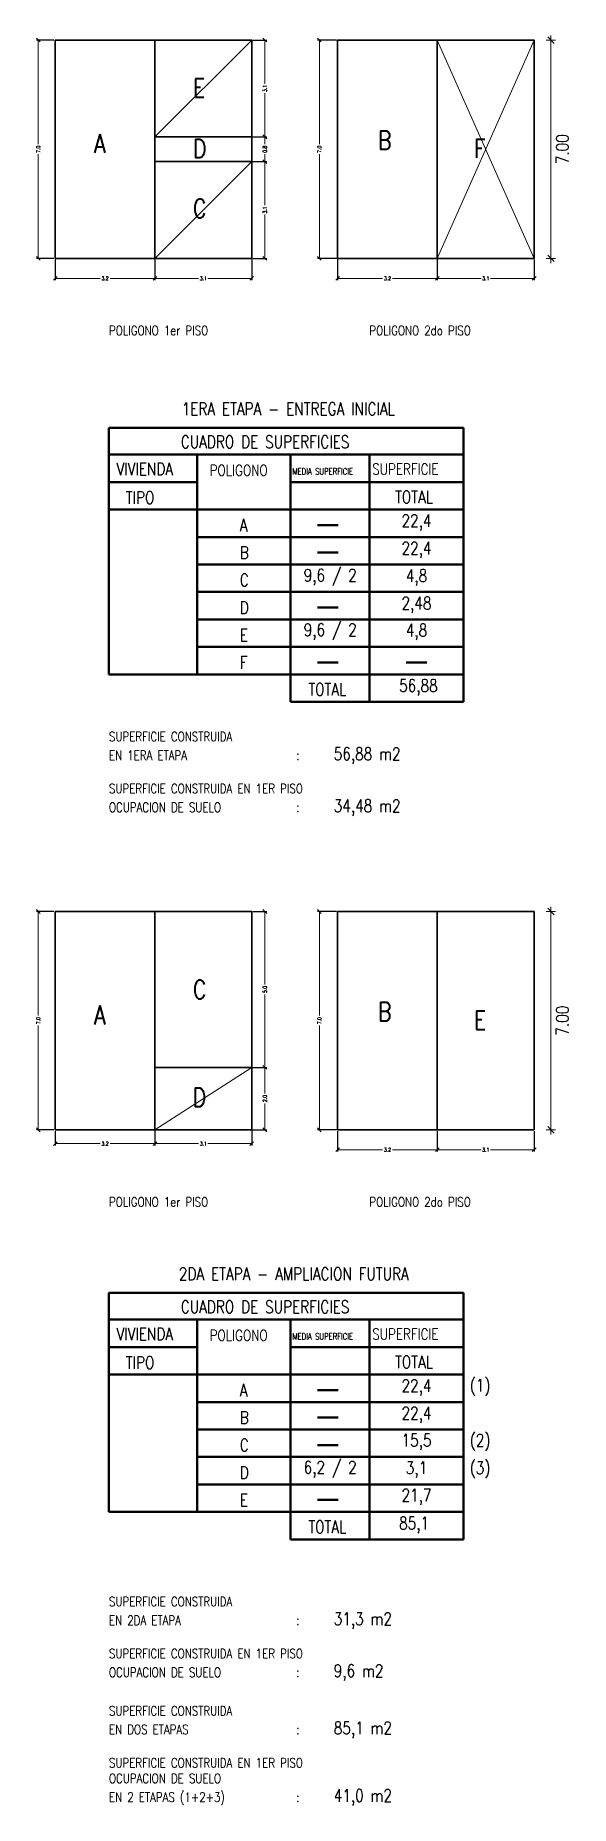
# Model space of a CAD drawing. Header units: metres. Extents: x -2 to 612, y -64 to 156.
# Drawn here: x 523.7 to 540.9, y 99.1 to 155.9 of the extents above; entities that cross this region are included whole.
import ezdxf

# ---------------------------------------------------------------- set-up
doc = ezdxf.new("R2010")
doc.units = ezdxf.units.M
doc.header["$LTSCALE"] = 5
doc.header["$MEASUREMENT"] = 0
doc.layers.get('0').update_dxf_attribs({"color": 30})
doc.layers.get('DEFPOINTS').update_dxf_attribs({"color": 210})
for name, color, linetype, lineweight in [('A-ANNO-DIMS', 3, 'Continuous', 18), ('A-ANNO-TEXT', 3, 'Continuous', 18), ('A-AREA-LINE', 1, 'Continuous', 50), ('A-ELEV-IDEN', 3, 'Continuous', 18), ('A-ELEV-MBE1', 7, 'Continuous', 35)]:
    doc.layers.add(name, color=color, linetype=linetype, lineweight=lineweight)
doc.styles.add('E-ROMANS', font='romans.shx', dxfattribs={"width": 0.8})
doc.dimstyles.new('E-0100_TICK_12', dxfattribs={"dimscale": 0.001, "dimtxt": 120, "dimasz": 120, "dimexe": 60, "dimexo": 40, "dimgap": 60, "dimtad": 0, "dimzin": 0, "dimdsep": 46, "dimtxsty": 'E-ROMANS', "dimblk": 'OBLIQUE', "dimcen": 60, "dimclrd": 256, "dimclre": 256, "dimclrt": 256, "dimadec": 0, "dimazin": 0, "dimtfac": 1, "dimtmove": 1, "dimatfit": 3, "dimldrblk": 'OPEN90', "dimfxl": 1, "dimtfill": 1, "dimtolj": 1, "dimtzin": 0, "dimlwd": -1, "dimarcsym": 0})

msp = doc.modelspace()

# ---------------------------------------------------------------- texts
at = {"layer": 'A-ANNO-TEXT', "style": 'E-ROMANS'}
for s, insert, char_height, attachment_point in [('\\pi-1.8,l1.8,t1.8;E', (528.7791, 154.2066), 0.6, 4), ('\\pi-1.8,l1.8,t1.8;A', (525.61004, 152.41747), 0.6, 4), ('\\pi-1.8,l1.8,t1.8;B', (534.7118, 152.52324), 0.6, 4), ('\\pi-1.8,l1.8,t1.8;D', (528.7791, 152.2545), 0.6, 4), ('\\pi-1.8,l1.8,t1.8;F', (537.78737, 152.2545), 0.6, 4), ('\\pi-1.8,l1.8,t1.8;C', (528.7791, 150.33828), 0.6, 4), ('\\pi-0.9,l0.9,t0.9;POLIGONO 1er PISO', (526.09261, 146.42258), 0.3, 4), ('\\pi-0.9,l0.9,t0.9;POLIGONO 2do PISO', (534.43376, 146.42258), 0.3, 4), ('1ERA ETAPA - ENTREGA INICIAL', (531.83466, 143.91013), 0.4, 5), ('CUADRO DE SUPERFICIES', (528.39108, 142.65387), 0.4, 7), ('VIVIENDA', (526.33275, 141.78573), 0.4, 7), ('POLIGONO', (529.31688, 141.76651), 0.35, 7), ('MEDIA SUPERFICIE', (531.97035, 141.80442), 0.2, 7), ('SUPERFICIE', (534.5273, 141.80442), 0.35, 7), ('TIPO', (526.62873, 140.86459), 0.4, 7), ('TOTAL', (535.25309, 140.88531), 0.4, 7), ('A', (530.28308, 139.98339), 0.4, 7), ('22,4', (535.94432, 140.00411), 0.4, 8), ('22,4', (535.94432, 139.12291), 0.4, 8), ('B', (530.28308, 139.10219), 0.4, 7), ('C', (530.28308, 138.22099), 0.4, 7), ('9,6 / 2', (533.17872, 138.24171), 0.4, 8), ('4,8', (535.94432, 138.24171), 0.4, 8), ('D', (530.28308, 137.33979), 0.4, 7), ('2,48', (535.94432, 137.36051), 0.4, 8), ('E', (530.28308, 136.45859), 0.4, 7), ('9,6 / 2', (533.17872, 136.49272), 0.4, 8), ('4,8', (535.94432, 136.49272), 0.4, 8), ('F', (530.28308, 135.57739), 0.4, 7), ('TOTAL', (532.47619, 134.71691), 0.4, 7), ('56,88', (535.38652, 134.71691), 0.4, 7), ('\\pi-0.9,l0.9,t0.9;SUPERFICIE CONSTRUIDA \\P\\pt3.6,4.8,6,7.2;EN 1ERA ETAPA^I^I^I: ^I{\\H1.3333x;56,88 m2}\\P\\pt0.9;\\PSUPERFICIE CONSTRUIDA EN 1ER PISO\\P\\pt4.8,6,7.2,10.8;OCUPACION DE SUELO^I^I:  ^I{\\H1.3333x;34,48 m2}^I', (526.09261, 133.55211), 0.3, 1), ('\\pi-1.8,l1.8,t1.8;C', (528.7791, 125.29528), 0.6, 4), ('\\pi-1.8,l1.8,t1.8;B', (534.7118, 124.58307), 0.6, 4), ('\\pi-1.8,l1.8,t1.8;A', (525.61004, 124.4773), 0.6, 4), ('\\pi-1.8,l1.8,t1.8;E', (537.78737, 124.31433), 0.6, 4), ('\\pi-0.9,l0.9,t0.9;POLIGONO 1er PISO', (526.09261, 118.48241), 0.3, 4), ('\\pi-0.9,l0.9,t0.9;POLIGONO 2do PISO', (534.43376, 118.48241), 0.3, 4), ('2DA ETAPA - AMPLIACION FUTURA', (532.01305, 116.17603), 0.4, 5), ('CUADRO DE SUPERFICIES', (528.39108, 114.91977), 0.4, 7), ('VIVIENDA', (526.33275, 114.05163), 0.4, 7), ('POLIGONO', (529.31688, 114.03241), 0.35, 7), ('MEDIA SUPERFICIE', (531.97035, 114.07032), 0.2, 7), ('SUPERFICIE', (534.5273, 114.07032), 0.35, 7), ('TIPO', (526.62873, 113.13049), 0.4, 7), ('TOTAL', (535.25309, 113.15121), 0.4, 7), ('A', (530.28308, 112.24929), 0.4, 7), ('22,4', (535.94432, 112.27001), 0.4, 8), ('(1)', (537.65162, 112.27001), 0.4, 7), ('22,4', (535.94432, 111.38881), 0.4, 8), ('B', (530.28308, 111.36809), 0.4, 7), ('C', (530.28308, 110.48689), 0.4, 7), ('15,5', (535.94432, 110.52102), 0.4, 8), ('(2)', (537.65162, 110.50761), 0.4, 7), ('6,2 / 2', (533.17872, 109.63982), 0.4, 8), ('3,1', (535.94432, 109.63982), 0.4, 8), ('(3)', (537.65162, 109.62641), 0.4, 7), ('D', (530.28308, 109.60569), 0.4, 7), ('E', (530.28308, 108.72449), 0.4, 7), ('21,7', (535.94432, 108.75862), 0.4, 8), ('TOTAL', (532.47619, 107.86401), 0.4, 7), ('85,1', (535.38652, 107.86401), 0.4, 7), ('\\pi-0.9,l0.9,t0.9;SUPERFICIE CONSTRUIDA \\P\\pt3.6,4.8,6,7.2;EN 2DA ETAPA^I^I^I: ^I{\\H1.3333x;31,3 m2\\P\\pt0.9;}\\PSUPERFICIE CONSTRUIDA EN 1ER PISO\\P\\pt4.8,6,7.2;OCUPACION DE SUELO^I^I:  ^I{\\H1.3333x;9,6 m2\\P\\pt0.9;\\P}SUPERFICIE CONSTRUIDA \\P\\pt3.6,4.8,6,7.2;EN DOS ETAPAS^I^I^I: ^I{\\H1.3333x;85,1 m2\\P\\pt0.9;}\\PSUPERFICIE CONSTRUIDA EN 1ER PISO \\P\\pt4.8;OCUPACION DE SUELO^I\\P\\pt4.8,6,7.2;EN 2 ETAPAS (1+2+3)^I^I:  ^I{\\H1.3333x;41,0 m2}\\P\\pt0.9;^I', (526.09261, 105.818), 0.3, 1)]:
    msp.add_mtext(s, dxfattribs=dict(at, insert=insert, char_height=char_height, attachment_point=attachment_point))

# ---------------------------------------------------------------- blocks, each defined once
blk = doc.blocks.new('_Oblique')
at = {"color": 0, "linetype": 'ByBlock', "lineweight": -2}
blk.add_line((-0.5, -0.5), (0.5, 0.5), dxfattribs=at)
blk = doc.blocks.new('*D1518')
at = {"layer": 'A-ANNO-DIMS', "lineweight": -2, "transparency": 16777216}
for p, q in [((524.33, 155.735), (523.766, 155.735)), ((524.33, 148.736), (523.766, 148.736))]:
    blk.add_line(p, q, dxfattribs=at)
at = {"layer": 'A-ANNO-DIMS', "transparency": 16777216}
for p, q in [((523.826, 155.735), (523.826, 152.396)), ((523.826, 148.736), (523.826, 152.075))]:
    blk.add_line(p, q, dxfattribs=at)
at = {"layer": 'DEFPOINTS', "color": 0, "transparency": 16777216}
for p in [(523.826, 155.735), (524.37, 155.735), (524.37, 148.736)]:
    blk.add_point(p, dxfattribs=at)
at = {"layer": 'A-ANNO-DIMS', "transparency": 16777216, "xscale": 0.12, "yscale": 0.12, "zscale": 0.12}
for p, rotation in [((523.826, 155.735), 90), ((523.826, 148.736), 270)]:
    blk.add_blockref('_Oblique', p, dxfattribs=dict(at, rotation=rotation))
at = {"layer": 'A-ANNO-DIMS', "transparency": 16777216, "insert": (523.826, 152.235), "char_height": 0.12, "attachment_point": 5, "rotation": 90, "style": 'E-ROMANS', "bg_fill": 3, "box_fill_scale": 1.25, "bg_fill_color": 256, "bg_fill_true_color": 13158600, "bg_fill_transparency": 0}
blk.add_mtext('\\A1;7.0', dxfattribs=at)
blk = doc.blocks.new('_Open90')
at = {"color": 0, "linetype": 'ByBlock', "lineweight": -2}
for p, q in [((0, 0), (-1, 0)), ((-0.5, 0.5), (0, 0)), ((0, 0), (-0.5, -0.5))]:
    blk.add_line(p, q, dxfattribs=at)
blk = doc.blocks.new('*D1519')
at = {"layer": 'A-ANNO-DIMS', "lineweight": -2, "transparency": 16777216}
for p, q in [((524.37, 148.696), (524.37, 148.035)), ((527.563, 148.696), (527.563, 148.035))]:
    blk.add_line(p, q, dxfattribs=at)
at = {"layer": 'A-ANNO-DIMS', "transparency": 16777216}
for p, q in [((524.37, 148.095), (525.806, 148.095)), ((527.563, 148.095), (526.127, 148.095))]:
    blk.add_line(p, q, dxfattribs=at)
at = {"layer": 'DEFPOINTS', "color": 0, "transparency": 16777216}
for p in [(524.37, 148.736), (527.563, 148.736), (527.563, 148.095)]:
    blk.add_point(p, dxfattribs=at)
at = {"layer": 'A-ANNO-DIMS', "transparency": 16777216, "xscale": 0.12, "yscale": 0.12, "zscale": 0.12, "rotation": 180}
blk.add_blockref('_Oblique', (524.37, 148.095), dxfattribs=at)
at = {"layer": 'A-ANNO-DIMS', "transparency": 16777216, "xscale": 0.12, "yscale": 0.12, "zscale": 0.12}
blk.add_blockref('_Oblique', (527.563, 148.095), dxfattribs=at)
at = {"layer": 'A-ANNO-DIMS', "transparency": 16777216, "insert": (525.967, 148.095), "char_height": 0.12, "attachment_point": 5, "style": 'E-ROMANS', "bg_fill": 3, "box_fill_scale": 1.25, "bg_fill_color": 256, "bg_fill_true_color": 13158600, "bg_fill_transparency": 0}
blk.add_mtext('\\A1;3.2', dxfattribs=at)
blk = doc.blocks.new('*D1520')
at = {"layer": 'A-ANNO-DIMS', "lineweight": -2, "transparency": 16777216}
for p, q in [((527.563, 148.696), (527.563, 148.035)), ((530.665, 148.696), (530.665, 148.035))]:
    blk.add_line(p, q, dxfattribs=at)
at = {"layer": 'A-ANNO-DIMS', "transparency": 16777216}
for p, q in [((527.563, 148.095), (528.967, 148.095)), ((530.665, 148.095), (529.261, 148.095))]:
    blk.add_line(p, q, dxfattribs=at)
at = {"layer": 'DEFPOINTS', "color": 0, "transparency": 16777216}
for p in [(527.563, 148.736), (530.665, 148.736), (530.665, 148.095)]:
    blk.add_point(p, dxfattribs=at)
at = {"layer": 'A-ANNO-DIMS', "transparency": 16777216, "xscale": 0.12, "yscale": 0.12, "zscale": 0.12, "rotation": 180}
blk.add_blockref('_Oblique', (527.563, 148.095), dxfattribs=at)
at = {"layer": 'A-ANNO-DIMS', "transparency": 16777216, "xscale": 0.12, "yscale": 0.12, "zscale": 0.12}
blk.add_blockref('_Oblique', (530.665, 148.095), dxfattribs=at)
at = {"layer": 'A-ANNO-DIMS', "transparency": 16777216, "insert": (529.114, 148.095), "char_height": 0.12, "attachment_point": 5, "style": 'E-ROMANS', "bg_fill": 3, "box_fill_scale": 1.25, "bg_fill_color": 256, "bg_fill_true_color": 13158600, "bg_fill_transparency": 0}
blk.add_mtext('\\A1;3.1', dxfattribs=at)
blk = doc.blocks.new('*D1521')
at = {"layer": 'A-ANNO-DIMS', "lineweight": -2, "transparency": 16777216}
for p, q in [((530.705, 151.838), (531.146, 151.838)), ((530.705, 148.736), (531.146, 148.736))]:
    blk.add_line(p, q, dxfattribs=at)
at = {"layer": 'A-ANNO-DIMS', "transparency": 16777216}
for p, q in [((531.086, 151.838), (531.086, 150.434)), ((531.086, 148.736), (531.086, 150.14))]:
    blk.add_line(p, q, dxfattribs=at)
at = {"layer": 'DEFPOINTS', "color": 0, "transparency": 16777216}
for p in [(530.665, 151.838), (531.086, 151.838), (530.665, 148.736)]:
    blk.add_point(p, dxfattribs=at)
at = {"layer": 'A-ANNO-DIMS', "transparency": 16777216, "xscale": 0.12, "yscale": 0.12, "zscale": 0.12}
for p, rotation in [((531.086, 151.838), 90), ((531.086, 148.736), 270)]:
    blk.add_blockref('_Oblique', p, dxfattribs=dict(at, rotation=rotation))
at = {"layer": 'A-ANNO-DIMS', "transparency": 16777216, "insert": (531.086, 150.287), "char_height": 0.12, "attachment_point": 5, "rotation": 90, "style": 'E-ROMANS', "bg_fill": 3, "box_fill_scale": 1.25, "bg_fill_color": 256, "bg_fill_true_color": 13158600, "bg_fill_transparency": 0}
blk.add_mtext('\\A1;3.1', dxfattribs=at)
blk = doc.blocks.new('*D1522')
at = {"layer": 'A-ANNO-DIMS', "lineweight": -2, "transparency": 16777216}
for p, q in [((530.705, 152.633), (531.146, 152.633)), ((530.705, 151.838), (531.146, 151.838))]:
    blk.add_line(p, q, dxfattribs=at)
at = {"layer": 'A-ANNO-DIMS', "transparency": 16777216}
for p, q in [((531.086, 152.633), (531.086, 152.396)), ((531.086, 151.838), (531.086, 152.075))]:
    blk.add_line(p, q, dxfattribs=at)
at = {"layer": 'DEFPOINTS', "color": 0, "transparency": 16777216}
for p in [(530.665, 152.633), (530.665, 151.838)]:
    blk.add_point(p, dxfattribs=at)
at = {"layer": 'A-ANNO-DIMS', "transparency": 16777216, "xscale": 0.12, "yscale": 0.12, "zscale": 0.12}
for p, rotation in [((531.086, 152.633), 90), ((531.086, 151.838), 270)]:
    blk.add_blockref('_Oblique', p, dxfattribs=dict(at, rotation=rotation))
at = {"layer": 'A-ANNO-DIMS', "transparency": 16777216, "insert": (531.086, 152.235), "char_height": 0.12, "attachment_point": 5, "rotation": 90, "style": 'E-ROMANS', "bg_fill": 3, "box_fill_scale": 1.25, "bg_fill_color": 256, "bg_fill_true_color": 13158600, "bg_fill_transparency": 0}
blk.add_mtext('\\A1;0.8', dxfattribs=at)
at = {"layer": 'DEFPOINTS', "color": 0, "transparency": 16777216}
blk.add_point((531.086, 152.633), dxfattribs=at)
blk = doc.blocks.new('*D1523')
at = {"layer": 'A-ANNO-DIMS', "lineweight": -2, "transparency": 16777216}
for p, q in [((530.705, 155.735), (531.146, 155.735)), ((530.705, 152.633), (531.146, 152.633))]:
    blk.add_line(p, q, dxfattribs=at)
at = {"layer": 'A-ANNO-DIMS', "transparency": 16777216}
for p, q in [((531.086, 155.735), (531.086, 154.331)), ((531.086, 152.633), (531.086, 154.037))]:
    blk.add_line(p, q, dxfattribs=at)
at = {"layer": 'DEFPOINTS', "color": 0, "transparency": 16777216}
for p in [(530.665, 155.735), (531.086, 155.735), (530.665, 152.633)]:
    blk.add_point(p, dxfattribs=at)
at = {"layer": 'A-ANNO-DIMS', "transparency": 16777216, "xscale": 0.12, "yscale": 0.12, "zscale": 0.12}
for p, rotation in [((531.086, 155.735), 90), ((531.086, 152.633), 270)]:
    blk.add_blockref('_Oblique', p, dxfattribs=dict(at, rotation=rotation))
at = {"layer": 'A-ANNO-DIMS', "transparency": 16777216, "insert": (531.086, 154.184), "char_height": 0.12, "attachment_point": 5, "rotation": 90, "style": 'E-ROMANS', "bg_fill": 3, "box_fill_scale": 1.25, "bg_fill_color": 256, "bg_fill_true_color": 13158600, "bg_fill_transparency": 0}
blk.add_mtext('\\A1;3.1', dxfattribs=at)
blk = doc.blocks.new('*D1524')
at = {"layer": 'A-ANNO-DIMS', "lineweight": -2, "transparency": 16777216}
for p, q in [((533.418, 148.696), (533.418, 148.035)), ((536.611, 148.696), (536.611, 148.035))]:
    blk.add_line(p, q, dxfattribs=at)
at = {"layer": 'A-ANNO-DIMS', "transparency": 16777216}
for p, q in [((533.418, 148.095), (534.854, 148.095)), ((536.611, 148.095), (535.175, 148.095))]:
    blk.add_line(p, q, dxfattribs=at)
at = {"layer": 'DEFPOINTS', "color": 0, "transparency": 16777216}
for p in [(533.418, 148.736), (536.611, 148.736), (536.611, 148.095)]:
    blk.add_point(p, dxfattribs=at)
at = {"layer": 'A-ANNO-DIMS', "transparency": 16777216, "xscale": 0.12, "yscale": 0.12, "zscale": 0.12, "rotation": 180}
blk.add_blockref('_Oblique', (533.418, 148.095), dxfattribs=at)
at = {"layer": 'A-ANNO-DIMS', "transparency": 16777216, "xscale": 0.12, "yscale": 0.12, "zscale": 0.12}
blk.add_blockref('_Oblique', (536.611, 148.095), dxfattribs=at)
at = {"layer": 'A-ANNO-DIMS', "transparency": 16777216, "insert": (535.014, 148.095), "char_height": 0.12, "attachment_point": 5, "style": 'E-ROMANS', "bg_fill": 3, "box_fill_scale": 1.25, "bg_fill_color": 256, "bg_fill_true_color": 13158600, "bg_fill_transparency": 0}
blk.add_mtext('\\A1;3.2', dxfattribs=at)
blk = doc.blocks.new('*D1525')
at = {"layer": 'A-ANNO-DIMS', "lineweight": -2, "transparency": 16777216}
for p, q in [((536.611, 148.696), (536.611, 148.035)), ((539.713, 148.696), (539.713, 148.035))]:
    blk.add_line(p, q, dxfattribs=at)
at = {"layer": 'A-ANNO-DIMS', "transparency": 16777216}
for p, q in [((536.611, 148.095), (538.015, 148.095)), ((539.713, 148.095), (538.309, 148.095))]:
    blk.add_line(p, q, dxfattribs=at)
at = {"layer": 'DEFPOINTS', "color": 0, "transparency": 16777216}
for p in [(536.611, 148.736), (539.713, 148.736), (539.713, 148.095)]:
    blk.add_point(p, dxfattribs=at)
at = {"layer": 'A-ANNO-DIMS', "transparency": 16777216, "xscale": 0.12, "yscale": 0.12, "zscale": 0.12, "rotation": 180}
blk.add_blockref('_Oblique', (536.611, 148.095), dxfattribs=at)
at = {"layer": 'A-ANNO-DIMS', "transparency": 16777216, "xscale": 0.12, "yscale": 0.12, "zscale": 0.12}
blk.add_blockref('_Oblique', (539.713, 148.095), dxfattribs=at)
at = {"layer": 'A-ANNO-DIMS', "transparency": 16777216, "insert": (538.162, 148.095), "char_height": 0.12, "attachment_point": 5, "style": 'E-ROMANS', "bg_fill": 3, "box_fill_scale": 1.25, "bg_fill_color": 256, "bg_fill_true_color": 13158600, "bg_fill_transparency": 0}
blk.add_mtext('\\A1;3.1', dxfattribs=at)
blk = doc.blocks.new('*D1526')
at = {"layer": 'A-ANNO-DIMS', "lineweight": -2, "transparency": 16777216}
for p, q in [((533.378, 155.735), (532.775, 155.735)), ((533.378, 148.736), (532.775, 148.736))]:
    blk.add_line(p, q, dxfattribs=at)
at = {"layer": 'A-ANNO-DIMS', "transparency": 16777216}
for p, q in [((532.835, 155.735), (532.835, 152.396)), ((532.835, 148.736), (532.835, 152.075))]:
    blk.add_line(p, q, dxfattribs=at)
at = {"layer": 'DEFPOINTS', "color": 0, "transparency": 16777216}
for p in [(532.835, 155.735), (533.418, 155.735), (533.418, 148.736)]:
    blk.add_point(p, dxfattribs=at)
at = {"layer": 'A-ANNO-DIMS', "transparency": 16777216, "xscale": 0.12, "yscale": 0.12, "zscale": 0.12}
for p, rotation in [((532.835, 155.735), 90), ((532.835, 148.736), 270)]:
    blk.add_blockref('_Oblique', p, dxfattribs=dict(at, rotation=rotation))
at = {"layer": 'A-ANNO-DIMS', "transparency": 16777216, "insert": (532.835, 152.235), "char_height": 0.12, "attachment_point": 5, "rotation": 90, "style": 'E-ROMANS', "bg_fill": 3, "box_fill_scale": 1.25, "bg_fill_color": 256, "bg_fill_true_color": 13158600, "bg_fill_transparency": 0}
blk.add_mtext('\\A1;7.0', dxfattribs=at)
blk = doc.blocks.new('ARCH TICK 2')
for p, q in [((-1, 0), (0.5, 0)), ((0, 0.5), (0, -0.5))]:
    blk.add_line(p, q)
at = {"color": 0, "linetype": 'ByBlock'}
blk.add_line((-0.35, -0.35), (0.35, 0.35), dxfattribs=at)
at = {"color": 0, "linetype": 'ByBlock', "const_width": 0.106}
blk.add_lwpolyline([(-0.35, -0.35), (0.35, 0.35)], dxfattribs=at)
blk = doc.blocks.new('*D1527')
at = {"layer": 'A-ANNO-DIMS', "transparency": 16777216}
blk.add_line((540.251, 149.036), (540.251, 155.435), dxfattribs=at)
at = {"layer": 'DEFPOINTS', "color": 0, "transparency": 16777216}
for p in [(539.713, 155.735), (540.251, 155.735), (539.713, 148.736)]:
    blk.add_point(p, dxfattribs=at)
at = {"layer": 'A-ANNO-DIMS', "transparency": 16777216, "xscale": 0.3, "yscale": 0.3, "zscale": 0.3}
for p, rotation in [((540.251, 155.735), 90), ((540.251, 148.736), 270)]:
    blk.add_blockref('ARCH TICK 2', p, dxfattribs=dict(at, rotation=rotation))
at = {"layer": 'A-ANNO-DIMS', "transparency": 16777216, "insert": (540.617, 152.235), "char_height": 0.4, "attachment_point": 5, "rotation": 90, "style": 'E-ROMANS'}
blk.add_mtext('\\A1;7.00', dxfattribs=at)
blk = doc.blocks.new('*D1529')
at = {"layer": 'A-ANNO-DIMS', "lineweight": -2, "transparency": 16777216}
for p, q in [((524.33, 127.795), (523.766, 127.795)), ((524.33, 120.796), (523.766, 120.796))]:
    blk.add_line(p, q, dxfattribs=at)
at = {"layer": 'A-ANNO-DIMS', "transparency": 16777216}
for p, q in [((523.826, 127.795), (523.826, 124.456)), ((523.826, 120.796), (523.826, 124.135))]:
    blk.add_line(p, q, dxfattribs=at)
at = {"layer": 'DEFPOINTS', "color": 0, "transparency": 16777216}
for p in [(523.826, 127.795), (524.37, 127.795), (524.37, 120.796)]:
    blk.add_point(p, dxfattribs=at)
at = {"layer": 'A-ANNO-DIMS', "transparency": 16777216, "xscale": 0.12, "yscale": 0.12, "zscale": 0.12}
for p, rotation in [((523.826, 127.795), 90), ((523.826, 120.796), 270)]:
    blk.add_blockref('_Oblique', p, dxfattribs=dict(at, rotation=rotation))
at = {"layer": 'A-ANNO-DIMS', "transparency": 16777216, "insert": (523.826, 124.295), "char_height": 0.12, "attachment_point": 5, "rotation": 90, "style": 'E-ROMANS', "bg_fill": 3, "box_fill_scale": 1.25, "bg_fill_color": 256, "bg_fill_true_color": 13158600, "bg_fill_transparency": 0}
blk.add_mtext('\\A1;7.0', dxfattribs=at)
blk = doc.blocks.new('*D1530')
at = {"layer": 'A-ANNO-DIMS', "lineweight": -2, "transparency": 16777216}
for p, q in [((527.563, 122.756), (527.563, 120.294)), ((524.37, 120.756), (524.37, 120.294))]:
    blk.add_line(p, q, dxfattribs=at)
at = {"layer": 'A-ANNO-DIMS', "transparency": 16777216}
for p, q in [((524.37, 120.354), (525.806, 120.354)), ((527.563, 120.354), (526.127, 120.354))]:
    blk.add_line(p, q, dxfattribs=at)
at = {"layer": 'DEFPOINTS', "color": 0, "transparency": 16777216}
for p in [(527.563, 122.796), (524.37, 120.796), (527.563, 120.354)]:
    blk.add_point(p, dxfattribs=at)
at = {"layer": 'A-ANNO-DIMS', "transparency": 16777216, "xscale": 0.12, "yscale": 0.12, "zscale": 0.12, "rotation": 180}
blk.add_blockref('_Oblique', (524.37, 120.354), dxfattribs=at)
at = {"layer": 'A-ANNO-DIMS', "transparency": 16777216, "xscale": 0.12, "yscale": 0.12, "zscale": 0.12}
blk.add_blockref('_Oblique', (527.563, 120.354), dxfattribs=at)
at = {"layer": 'A-ANNO-DIMS', "transparency": 16777216, "insert": (525.967, 120.354), "char_height": 0.12, "attachment_point": 5, "style": 'E-ROMANS', "bg_fill": 3, "box_fill_scale": 1.25, "bg_fill_color": 256, "bg_fill_true_color": 13158600, "bg_fill_transparency": 0}
blk.add_mtext('\\A1;3.2', dxfattribs=at)
blk = doc.blocks.new('*D1531')
at = {"layer": 'A-ANNO-DIMS', "lineweight": -2, "transparency": 16777216}
for p, q in [((527.563, 122.756), (527.563, 120.294)), ((530.665, 122.756), (530.665, 120.294))]:
    blk.add_line(p, q, dxfattribs=at)
at = {"layer": 'A-ANNO-DIMS', "transparency": 16777216}
for p, q in [((527.563, 120.354), (528.967, 120.354)), ((530.665, 120.354), (529.261, 120.354))]:
    blk.add_line(p, q, dxfattribs=at)
at = {"layer": 'DEFPOINTS', "color": 0, "transparency": 16777216}
for p in [(527.563, 122.796), (530.665, 122.796), (530.665, 120.354)]:
    blk.add_point(p, dxfattribs=at)
at = {"layer": 'A-ANNO-DIMS', "transparency": 16777216, "xscale": 0.12, "yscale": 0.12, "zscale": 0.12, "rotation": 180}
blk.add_blockref('_Oblique', (527.563, 120.354), dxfattribs=at)
at = {"layer": 'A-ANNO-DIMS', "transparency": 16777216, "xscale": 0.12, "yscale": 0.12, "zscale": 0.12}
blk.add_blockref('_Oblique', (530.665, 120.354), dxfattribs=at)
at = {"layer": 'A-ANNO-DIMS', "transparency": 16777216, "insert": (529.114, 120.354), "char_height": 0.12, "attachment_point": 5, "style": 'E-ROMANS', "bg_fill": 3, "box_fill_scale": 1.25, "bg_fill_color": 256, "bg_fill_true_color": 13158600, "bg_fill_transparency": 0}
blk.add_mtext('\\A1;3.1', dxfattribs=at)
blk = doc.blocks.new('*D1532')
at = {"layer": 'A-ANNO-DIMS', "lineweight": -2, "transparency": 16777216}
for p, q in [((530.705, 127.795), (531.146, 127.795)), ((530.705, 122.796), (531.146, 122.796))]:
    blk.add_line(p, q, dxfattribs=at)
at = {"layer": 'A-ANNO-DIMS', "transparency": 16777216}
for p, q in [((531.086, 127.795), (531.086, 125.456)), ((531.086, 122.796), (531.086, 125.135))]:
    blk.add_line(p, q, dxfattribs=at)
at = {"layer": 'DEFPOINTS', "color": 0, "transparency": 16777216}
for p in [(530.665, 127.795), (531.086, 127.795), (530.665, 122.796)]:
    blk.add_point(p, dxfattribs=at)
at = {"layer": 'A-ANNO-DIMS', "transparency": 16777216, "xscale": 0.12, "yscale": 0.12, "zscale": 0.12}
for p, rotation in [((531.086, 127.795), 90), ((531.086, 122.796), 270)]:
    blk.add_blockref('_Oblique', p, dxfattribs=dict(at, rotation=rotation))
at = {"layer": 'A-ANNO-DIMS', "transparency": 16777216, "insert": (531.086, 125.295), "char_height": 0.12, "attachment_point": 5, "rotation": 90, "style": 'E-ROMANS', "bg_fill": 3, "box_fill_scale": 1.25, "bg_fill_color": 256, "bg_fill_true_color": 13158600, "bg_fill_transparency": 0}
blk.add_mtext('\\A1;5.0', dxfattribs=at)
blk = doc.blocks.new('*D1533')
at = {"layer": 'A-ANNO-DIMS', "lineweight": -2, "transparency": 16777216}
for p, q in [((533.418, 120.756), (533.418, 120.095)), ((536.611, 120.756), (536.611, 120.095))]:
    blk.add_line(p, q, dxfattribs=at)
at = {"layer": 'A-ANNO-DIMS', "transparency": 16777216}
for p, q in [((533.418, 120.155), (534.854, 120.155)), ((536.611, 120.155), (535.175, 120.155))]:
    blk.add_line(p, q, dxfattribs=at)
at = {"layer": 'DEFPOINTS', "color": 0, "transparency": 16777216}
for p in [(533.418, 120.796), (536.611, 120.796), (536.611, 120.155)]:
    blk.add_point(p, dxfattribs=at)
at = {"layer": 'A-ANNO-DIMS', "transparency": 16777216, "xscale": 0.12, "yscale": 0.12, "zscale": 0.12, "rotation": 180}
blk.add_blockref('_Oblique', (533.418, 120.155), dxfattribs=at)
at = {"layer": 'A-ANNO-DIMS', "transparency": 16777216, "xscale": 0.12, "yscale": 0.12, "zscale": 0.12}
blk.add_blockref('_Oblique', (536.611, 120.155), dxfattribs=at)
at = {"layer": 'A-ANNO-DIMS', "transparency": 16777216, "insert": (535.014, 120.155), "char_height": 0.12, "attachment_point": 5, "style": 'E-ROMANS', "bg_fill": 3, "box_fill_scale": 1.25, "bg_fill_color": 256, "bg_fill_true_color": 13158600, "bg_fill_transparency": 0}
blk.add_mtext('\\A1;3.2', dxfattribs=at)
blk = doc.blocks.new('*D1534')
at = {"layer": 'A-ANNO-DIMS', "lineweight": -2, "transparency": 16777216}
for p, q in [((536.611, 120.756), (536.611, 120.095)), ((539.713, 120.756), (539.713, 120.095))]:
    blk.add_line(p, q, dxfattribs=at)
at = {"layer": 'A-ANNO-DIMS', "transparency": 16777216}
for p, q in [((536.611, 120.155), (538.015, 120.155)), ((539.713, 120.155), (538.309, 120.155))]:
    blk.add_line(p, q, dxfattribs=at)
at = {"layer": 'DEFPOINTS', "color": 0, "transparency": 16777216}
for p in [(536.611, 120.796), (539.713, 120.796), (539.713, 120.155)]:
    blk.add_point(p, dxfattribs=at)
at = {"layer": 'A-ANNO-DIMS', "transparency": 16777216, "xscale": 0.12, "yscale": 0.12, "zscale": 0.12, "rotation": 180}
blk.add_blockref('_Oblique', (536.611, 120.155), dxfattribs=at)
at = {"layer": 'A-ANNO-DIMS', "transparency": 16777216, "xscale": 0.12, "yscale": 0.12, "zscale": 0.12}
blk.add_blockref('_Oblique', (539.713, 120.155), dxfattribs=at)
at = {"layer": 'A-ANNO-DIMS', "transparency": 16777216, "insert": (538.162, 120.155), "char_height": 0.12, "attachment_point": 5, "style": 'E-ROMANS', "bg_fill": 3, "box_fill_scale": 1.25, "bg_fill_color": 256, "bg_fill_true_color": 13158600, "bg_fill_transparency": 0}
blk.add_mtext('\\A1;3.1', dxfattribs=at)
blk = doc.blocks.new('*D1535')
at = {"layer": 'A-ANNO-DIMS', "lineweight": -2, "transparency": 16777216}
for p, q in [((533.378, 127.795), (532.775, 127.795)), ((533.378, 120.796), (532.775, 120.796))]:
    blk.add_line(p, q, dxfattribs=at)
at = {"layer": 'A-ANNO-DIMS', "transparency": 16777216}
for p, q in [((532.835, 127.795), (532.835, 124.456)), ((532.835, 120.796), (532.835, 124.135))]:
    blk.add_line(p, q, dxfattribs=at)
at = {"layer": 'DEFPOINTS', "color": 0, "transparency": 16777216}
for p in [(532.835, 127.795), (533.418, 127.795), (533.418, 120.796)]:
    blk.add_point(p, dxfattribs=at)
at = {"layer": 'A-ANNO-DIMS', "transparency": 16777216, "xscale": 0.12, "yscale": 0.12, "zscale": 0.12}
for p, rotation in [((532.835, 127.795), 90), ((532.835, 120.796), 270)]:
    blk.add_blockref('_Oblique', p, dxfattribs=dict(at, rotation=rotation))
at = {"layer": 'A-ANNO-DIMS', "transparency": 16777216, "insert": (532.835, 124.295), "char_height": 0.12, "attachment_point": 5, "rotation": 90, "style": 'E-ROMANS', "bg_fill": 3, "box_fill_scale": 1.25, "bg_fill_color": 256, "bg_fill_true_color": 13158600, "bg_fill_transparency": 0}
blk.add_mtext('\\A1;7.0', dxfattribs=at)
blk = doc.blocks.new('*D908')
at = {"layer": 'A-ANNO-DIMS', "transparency": 16777216}
blk.add_line((540.251, 121.096), (540.251, 127.495), dxfattribs=at)
at = {"layer": 'DEFPOINTS', "color": 0, "transparency": 16777216}
for p in [(539.713, 127.795), (540.251, 127.795), (539.713, 120.796)]:
    blk.add_point(p, dxfattribs=at)
at = {"layer": 'A-ANNO-DIMS', "transparency": 16777216, "xscale": 0.3, "yscale": 0.3, "zscale": 0.3}
for p, rotation in [((540.251, 127.795), 90), ((540.251, 120.796), 270)]:
    blk.add_blockref('ARCH TICK 2', p, dxfattribs=dict(at, rotation=rotation))
at = {"layer": 'A-ANNO-DIMS', "transparency": 16777216, "insert": (540.617, 124.295), "char_height": 0.4, "attachment_point": 5, "rotation": 90, "style": 'E-ROMANS'}
blk.add_mtext('\\A1;7.00', dxfattribs=at)
blk = doc.blocks.new('*D1536')
at = {"layer": 'A-ANNO-DIMS', "lineweight": -2, "transparency": 16777216}
for p, q in [((530.705, 122.796), (531.146, 122.796)), ((530.705, 120.796), (531.146, 120.796))]:
    blk.add_line(p, q, dxfattribs=at)
at = {"layer": 'A-ANNO-DIMS', "transparency": 16777216}
for p, q in [((531.086, 122.796), (531.086, 121.956)), ((531.086, 120.796), (531.086, 121.635))]:
    blk.add_line(p, q, dxfattribs=at)
at = {"layer": 'DEFPOINTS', "color": 0, "transparency": 16777216}
for p in [(530.665, 122.796), (530.665, 120.796), (531.086, 120.796)]:
    blk.add_point(p, dxfattribs=at)
at = {"layer": 'A-ANNO-DIMS', "transparency": 16777216, "xscale": 0.12, "yscale": 0.12, "zscale": 0.12}
for p, rotation in [((531.086, 122.796), 90), ((531.086, 120.796), 270)]:
    blk.add_blockref('_Oblique', p, dxfattribs=dict(at, rotation=rotation))
at = {"layer": 'A-ANNO-DIMS', "transparency": 16777216, "insert": (531.086, 121.796), "char_height": 0.12, "attachment_point": 5, "rotation": 90, "style": 'E-ROMANS', "bg_fill": 3, "box_fill_scale": 1.25, "bg_fill_color": 256, "bg_fill_true_color": 13158600, "bg_fill_transparency": 0}
blk.add_mtext('\\A1;2.0', dxfattribs=at)

# ---------------------------------------------------------------- linework, layer by layer
at = {"layer": 'A-AREA-LINE'}
for p, q in [((526.09261, 143.29972), (537.44865, 143.29972)), ((526.09261, 143.29972), (526.09261, 135.39575)), ((537.44865, 143.29972), (537.44865, 134.51455)), ((526.09261, 142.44535), (537.44865, 142.44535)), ((528.9156, 142.44535), (528.9156, 135.39575)), ((531.90734, 142.44535), (531.90734, 136.27695)), ((534.44, 142.44535), (534.44, 136.27695)), ((534.44, 142.44535), (534.44, 134.51455)), ((526.09261, 141.56415), (528.9156, 141.56415)), ((531.90734, 141.56415), (534.44, 141.56415)), ((531.90734, 141.56415), (531.90734, 134.51455)), ((534.44, 141.56415), (537.44865, 141.56415)), ((526.09261, 140.68295), (531.90734, 140.68295)), ((531.90734, 140.68295), (534.44, 140.68295)), ((534.44, 140.68295), (537.44865, 140.68295)), ((528.9156, 139.80175), (531.90734, 139.80175)), ((531.90734, 139.80175), (534.44, 139.80175)), ((532.77027, 140.18635), (533.42934, 140.18635)), ((534.44, 139.80175), (537.44865, 139.80175)), ((532.77027, 139.30515), (533.42934, 139.30515)), ((528.9156, 138.92055), (531.90734, 138.92055)), ((531.90734, 138.92055), (534.44, 138.92055)), ((534.44, 138.92055), (537.44865, 138.92055)), ((528.9156, 138.03935), (531.90734, 138.03935)), ((531.90734, 138.03935), (534.44, 138.03935)), ((534.44, 138.03935), (537.44865, 138.03935)), ((532.77027, 137.54275), (533.42934, 137.54275)), ((528.9156, 137.15815), (531.90734, 137.15815)), ((531.90734, 137.15815), (534.44, 137.15815)), ((534.44, 137.15815), (537.44865, 137.15815)), ((528.9156, 136.27695), (531.90734, 136.27695)), ((531.90734, 136.27695), (534.44, 136.27695)), ((534.44, 136.27695), (537.44865, 136.27695)), ((532.77027, 135.78035), (533.42934, 135.78035)), ((535.61479, 135.78035), (536.27386, 135.78035)), ((526.09261, 135.39575), (531.90734, 135.39575)), ((528.9156, 135.39575), (531.90734, 135.39575)), ((528.9156, 135.39575), (531.90734, 135.39575)), ((531.90734, 135.39575), (534.44, 135.39575)), ((531.90734, 135.39575), (531.90734, 134.51455)), ((531.90734, 135.39575), (534.44, 135.39575)), ((534.44, 135.39575), (537.44865, 135.39575)), ((534.44, 135.39575), (534.44, 134.51455)), ((534.44, 135.39575), (534.44, 134.51455)), ((534.44, 135.39575), (537.44865, 135.39575)), ((534.44, 135.39575), (537.44865, 135.39575)), ((537.44865, 135.39575), (537.44865, 134.51455)), ((531.90734, 134.51455), (537.44865, 134.51455)), ((531.90734, 134.51455), (534.44, 134.51455)), ((534.44, 134.51455), (537.44865, 134.51455)), ((526.09261, 115.56562), (537.44865, 115.56562)), ((526.09261, 115.56562), (526.09261, 108.54284)), ((537.44865, 115.56562), (537.44865, 107.66164)), ((526.09261, 114.71125), (537.44865, 114.71125)), ((528.9156, 114.71125), (528.9156, 108.54284)), ((531.90734, 114.71125), (531.90734, 108.54284)), ((534.44, 114.71125), (534.44, 108.54284)), ((534.44, 114.71125), (534.44, 107.66164)), ((526.09261, 113.83005), (528.9156, 113.83005)), ((531.90734, 113.83005), (534.44, 113.83005)), ((531.90734, 113.83005), (531.90734, 107.66164)), ((534.44, 113.83005), (537.44865, 113.83005)), ((526.09261, 112.94885), (531.90734, 112.94885)), ((531.90734, 112.94885), (534.44, 112.94885)), ((534.44, 112.94885), (537.44865, 112.94885)), ((532.77027, 112.45225), (533.42934, 112.45225)), ((528.9156, 112.06765), (531.90734, 112.06765)), ((531.90734, 112.06765), (534.44, 112.06765)), ((534.44, 112.06765), (537.44865, 112.06765)), ((532.77027, 111.57105), (533.42934, 111.57105)), ((528.9156, 111.18645), (531.90734, 111.18645)), ((531.90734, 111.18645), (534.44, 111.18645)), ((532.77027, 110.68985), (533.42934, 110.68985)), ((534.44, 111.18645), (537.44865, 111.18645)), ((528.9156, 110.30525), (531.90734, 110.30525)), ((531.90734, 110.30525), (534.44, 110.30525)), ((534.44, 110.30525), (537.44865, 110.30525)), ((528.9156, 109.42404), (531.90734, 109.42404)), ((531.90734, 109.42404), (534.44, 109.42404)), ((534.44, 109.42404), (537.44865, 109.42404)), ((526.09261, 108.54284), (531.90734, 108.54284)), ((528.9156, 108.54284), (531.90734, 108.54284)), ((528.9156, 108.54284), (531.90734, 108.54284)), ((528.9156, 108.54284), (531.90734, 108.54284)), ((531.90734, 108.54284), (534.44, 108.54284)), ((531.90734, 108.54284), (531.90734, 107.66164)), ((531.90734, 108.54284), (534.44, 108.54284)), ((531.90734, 108.54284), (534.44, 108.54284)), ((532.77027, 108.92745), (533.42934, 108.92745)), ((534.44, 108.54284), (537.44865, 108.54284)), ((534.44, 108.54284), (534.44, 107.66164)), ((534.44, 108.54284), (534.44, 107.66164)), ((534.44, 108.54284), (537.44865, 108.54284)), ((534.44, 108.54284), (537.44865, 108.54284)), ((534.44, 108.54284), (537.44865, 108.54284)), ((537.44865, 108.54284), (537.44865, 107.66164)), ((531.90734, 107.66164), (537.44865, 107.66164)), ((531.90734, 107.66164), (534.44, 107.66164)), ((534.44, 107.66164), (537.44865, 107.66164))]:
    msp.add_line(p, q, dxfattribs=at)
at = {"layer": 'A-ELEV-MBE1'}
for p, q in [((530.66517, 152.63293), (527.56314, 152.63293)), ((530.66517, 151.83798), (527.56314, 151.83798))]:
    msp.add_line(p, q, dxfattribs=at)
for points in [[(524.37015, 148.73596), (527.56314, 148.73596), (527.56314, 155.73495), (524.37015, 155.73495)], [(530.66517, 148.73596), (527.56314, 148.73596), (527.56314, 155.73495), (530.66517, 155.73495)], [(533.41779, 148.73596), (536.61078, 148.73596), (536.61078, 155.73495), (533.41779, 155.73495)], [(539.71281, 148.73596), (536.61078, 148.73596), (536.61078, 155.73495), (539.71281, 155.73495)], [(524.37015, 120.79579), (527.56314, 120.79579), (527.56314, 127.79478), (524.37015, 127.79478)], [(530.66517, 122.79579), (527.56314, 122.79579), (527.56314, 127.79478), (530.66517, 127.79478)], [(533.41779, 120.79579), (536.61078, 120.79579), (536.61078, 127.79478), (533.41779, 127.79478)], [(539.71281, 120.79579), (536.61078, 120.79579), (536.61078, 127.79478), (539.71281, 127.79478)]]:
    msp.add_lwpolyline(points, close=True, dxfattribs=at)

msp.set_redraw_order([(e.dxf.handle, doc.entitydb.next_handle()) for e in msp.query("TEXT MTEXT ATTDEF DIMENSION ARC_DIMENSION")])  # texts and dimensions are drawn at this point

# ---------------------------------------------------------------- next in the draw order: dimensions: what is measured, and where the dimension line sits
at = {"layer": 'A-ANNO-DIMS'}
for base, p1, p2, picture, middle in [((523.82647, 155.73495), (524.37015, 148.73596), (524.37015, 155.73495), '*D1518', (523.82647, 152.23545)), ((523.82647, 127.79478), (524.37015, 120.79579), (524.37015, 127.79478), '*D1529', (523.82647, 124.29528))]:
    dim = msp.add_linear_dim(base=base, p1=p1, p2=p2, angle=90, dimstyle='E-0100_TICK_12', override={"dimdec": 1}, dxfattribs=at)
    dim.commit()
    dim.dimension.update_dxf_attribs({"geometry": picture, "text_midpoint": middle})
for base, p1, p2, picture, middle in [((536.61078, 148.0955), (533.41779, 148.73596), (536.61078, 148.73596), '*D1524', (535.01429, 148.0955)), ((536.61078, 120.15533), (533.41779, 120.79579), (536.61078, 120.79579), '*D1533', (535.01429, 120.15533))]:
    dim = msp.add_linear_dim(base=base, p1=p1, p2=p2, dimstyle='E-0100_TICK_12', override={"dimdec": 1}, dxfattribs=at)
    dim.commit()
    dim.dimension.update_dxf_attribs({"geometry": picture, "text_midpoint": middle})

# ---------------------------------------------------------------- next in the draw order: dimensions: what is measured, and where the dimension line sits
for base, p1, p2, picture, middle in [((532.83541, 155.73495), (533.41779, 148.73596), (533.41779, 155.73495), '*D1526', (532.83541, 152.23545)), ((532.83541, 127.79478), (533.41779, 120.79579), (533.41779, 127.79478), '*D1535', (532.83541, 124.29528))]:
    dim = msp.add_linear_dim(base=base, p1=p1, p2=p2, angle=90, dimstyle='E-0100_TICK_12', override={"dimdec": 1}, dxfattribs=at)
    dim.commit()
    dim.dimension.update_dxf_attribs({"geometry": picture, "text_midpoint": middle})
for base, p1, p2, picture, middle in [((527.56314, 148.0955), (524.37015, 148.73596), (527.56314, 148.73596), '*D1519', (525.96664, 148.0955)), ((539.71281, 148.0955), (536.61078, 148.73596), (539.71281, 148.73596), '*D1525', (538.1618, 148.0955)), ((527.56314, 120.35422), (524.37015, 120.79579), (527.56314, 122.79579), '*D1530', (525.96664, 120.35422)), ((539.71281, 120.15533), (536.61078, 120.79579), (539.71281, 120.79579), '*D1534', (538.1618, 120.15533))]:
    dim = msp.add_linear_dim(base=base, p1=p1, p2=p2, dimstyle='E-0100_TICK_12', override={"dimdec": 1}, dxfattribs=at)
    dim.commit()
    dim.dimension.update_dxf_attribs({"geometry": picture, "text_midpoint": middle})

# ---------------------------------------------------------------- next in the draw order: linework, layer by layer
at = {"layer": 'A-ELEV-IDEN'}
for points in [[(536.61078, 155.73495), (539.71281, 148.73596)], [(539.71281, 155.73495), (536.61078, 148.73596)]]:
    msp.add_lwpolyline(points, dxfattribs=at)

# ---------------------------------------------------------------- next in the draw order: dimensions: what is measured, and where the dimension line sits
at = {"layer": 'A-ANNO-DIMS'}
for base, p1, p2, picture, middle in [((540.25109, 155.73495), (539.71281, 148.73596), (539.71281, 155.73495), '*D1527', (540.61666, 152.23545)), ((540.25109, 127.79478), (539.71281, 120.79579), (539.71281, 127.79478), '*D908', (540.61666, 124.29528))]:
    dim = msp.add_linear_dim(base=base, p1=p1, p2=p2, angle=90, dimstyle='E-0100_TICK_12', dxfattribs=at)
    dim.commit()
    dim.dimension.update_dxf_attribs({"geometry": picture, "text_midpoint": middle})
for base, p1, p2, picture, middle in [((530.66517, 148.0955), (527.56314, 148.73596), (530.66517, 148.73596), '*D1520', (529.11416, 148.0955)), ((530.66517, 120.35422), (527.56314, 122.79579), (530.66517, 122.79579), '*D1531', (529.11416, 120.35422))]:
    dim = msp.add_linear_dim(base=base, p1=p1, p2=p2, dimstyle='E-0100_TICK_12', override={"dimdec": 1}, dxfattribs=at)
    dim.commit()
    dim.dimension.update_dxf_attribs({"geometry": picture, "text_midpoint": middle})

# ---------------------------------------------------------------- next in the draw order: texts
at = {"layer": 'A-ANNO-TEXT', "insert": (528.77302, 121.83675), "char_height": 0.6, "attachment_point": 4, "style": 'E-ROMANS'}
msp.add_mtext('\\pi-1.8,l1.8,t1.8;D', dxfattribs=at)

# ---------------------------------------------------------------- next in the draw order: dimensions: what is measured, and where the dimension line sits
at = {"layer": 'A-ANNO-DIMS'}
for base, p1, p2, picture, middle in [((531.08617, 151.83798), (530.66517, 148.73596), (530.66517, 151.83798), '*D1521', (531.08617, 150.28697)), ((531.08617, 127.79478), (530.66517, 122.79579), (530.66517, 127.79478), '*D1532', (531.08617, 125.29528))]:
    dim = msp.add_linear_dim(base=base, p1=p1, p2=p2, angle=90, dimstyle='E-0100_TICK_12', override={"dimdec": 1}, dxfattribs=at)
    dim.commit()
    dim.dimension.update_dxf_attribs({"geometry": picture, "text_midpoint": middle})

# ---------------------------------------------------------------- next in the draw order: linework, layer by layer
at = {"layer": 'A-ELEV-MBE1'}
msp.add_lwpolyline([(527.56314, 120.79579), (530.66517, 120.79579), (530.66517, 122.79579), (527.56314, 122.79579)], close=True, dxfattribs=at)

# ---------------------------------------------------------------- next in the draw order: dimensions: what is measured, and where the dimension line sits
at = {"layer": 'A-ANNO-DIMS'}
dim = msp.add_linear_dim(base=(531.08617, 152.63293), p1=(530.66517, 151.83798), p2=(530.66517, 152.63293), angle=90, dimstyle='E-0100_TICK_12', override={"dimdec": 1}, dxfattribs=at)
dim.commit()
dim.dimension.update_dxf_attribs({"geometry": '*D1522', "text_midpoint": (531.08617, 152.23545)})

# ---------------------------------------------------------------- next in the draw order: linework, layer by layer
at = {"layer": 'A-ELEV-IDEN'}
msp.add_line((527.56314, 148.73596), (530.66517, 151.83798), dxfattribs=at)

# ---------------------------------------------------------------- next in the draw order: dimensions: what is measured, and where the dimension line sits
at = {"layer": 'A-ANNO-DIMS'}
for base, p1, p2, picture, middle in [((531.08617, 155.73495), (530.66517, 152.63293), (530.66517, 155.73495), '*D1523', (531.08617, 154.18394)), ((531.08617, 120.79579), (530.66517, 122.79579), (530.66517, 120.79579), '*D1536', (531.08617, 121.79579))]:
    dim = msp.add_linear_dim(base=base, p1=p1, p2=p2, angle=90, dimstyle='E-0100_TICK_12', override={"dimdec": 1}, dxfattribs=at)
    dim.commit()
    dim.dimension.update_dxf_attribs({"geometry": picture, "text_midpoint": middle})

# ---------------------------------------------------------------- next in the draw order: linework, layer by layer
at = {"layer": 'A-ELEV-IDEN'}
for p, q in [((527.56314, 152.63293), (530.66517, 155.73495)), ((527.56314, 120.79579), (530.66517, 122.79579))]:
    msp.add_line(p, q, dxfattribs=at)

doc.saveas('drawing.dxf')
